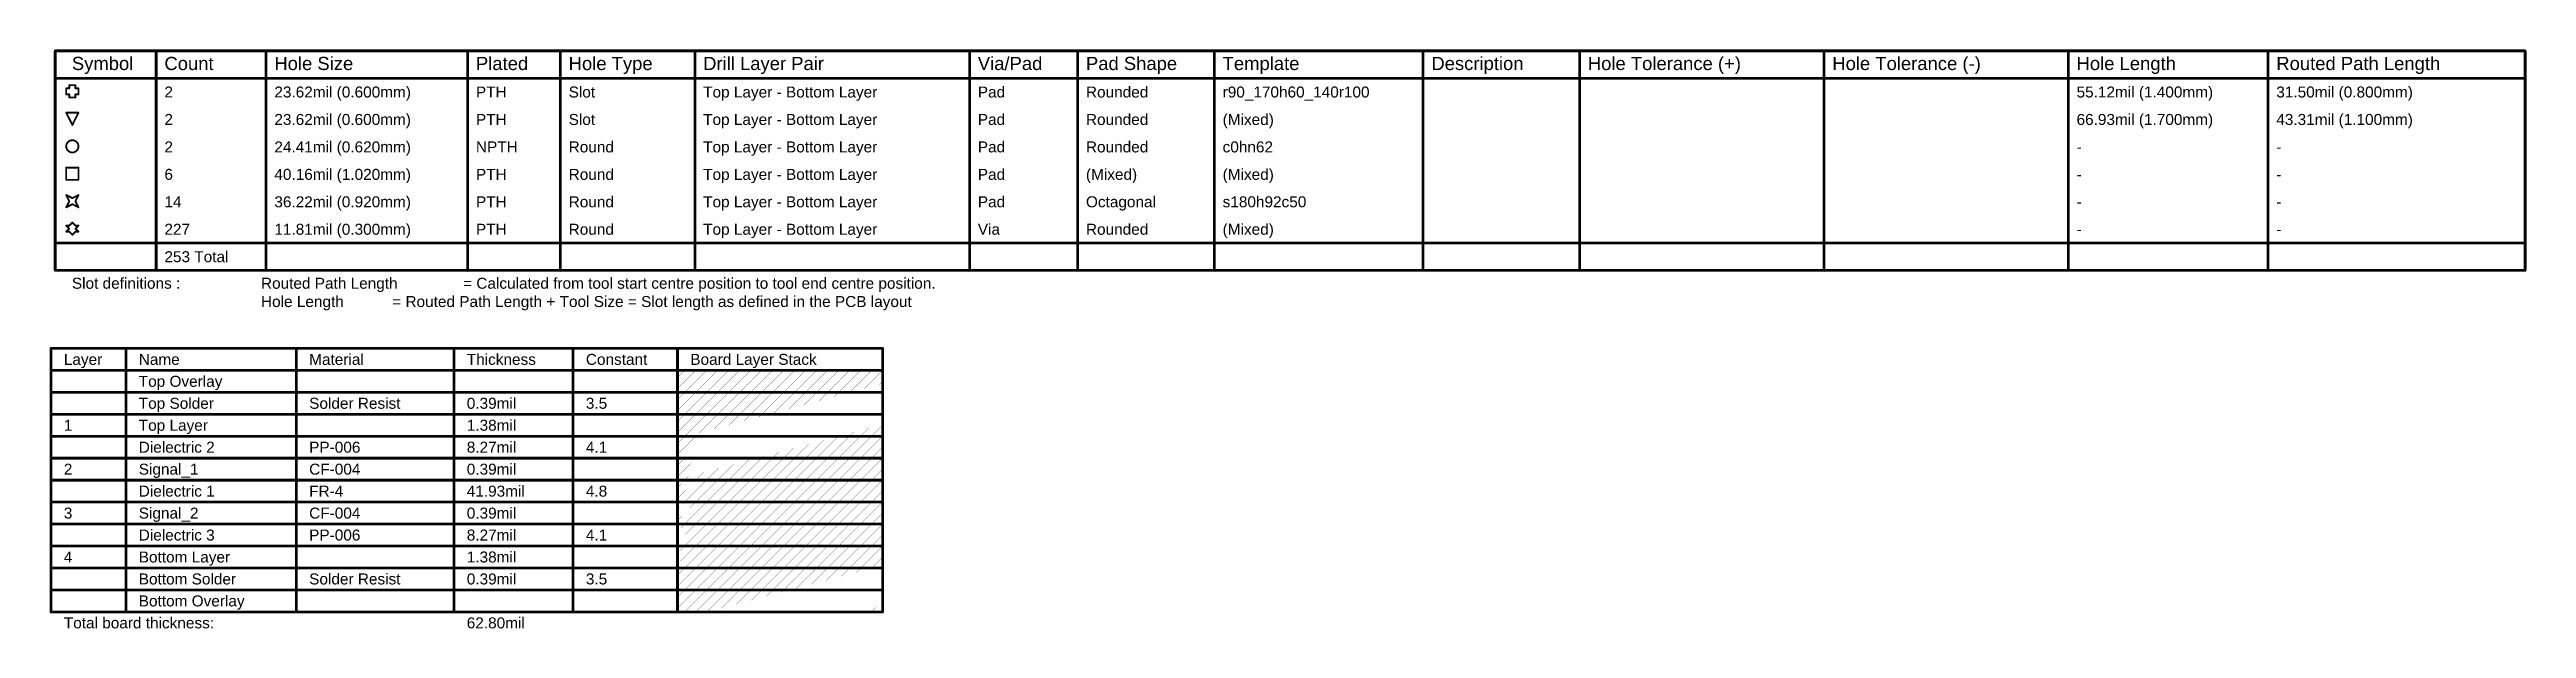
# Model space of a CAD drawing. Header units: inches. Extents: x -0.2 to 15.8, y 0 to 3.5.
# Drawn here: x 2.23 to 15.75, y 0.29 to 3.46 of the extents above; entities that cross this region are included whole.
import ezdxf

# ---------------------------------------------------------------- set-up
doc = ezdxf.new("R2010")
doc.units = ezdxf.units.IN
doc.header["$MEASUREMENT"] = 0
doc.layers.add('Drill Drawing', color=1, linetype='Continuous')
doc.layers.add('Fabrication', color=56, linetype='Continuous')
doc.styles.add('Arial', font='', dxfattribs={"height": 0.2})
doc.styles.get('Arial').set_extended_font_data('Arial')

msp = doc.modelspace()

# ---------------------------------------------------------------- texts
at = {"layer": 'Drill Drawing', "style": 'Arial'}
for s, height, p in [('Symbol', 0.072, (2.356, 3.345)), ('Count', 0.072, (2.861, 3.345)), ('Hole Size', 0.072, (3.461, 3.345)), ('Plated', 0.072, (4.561, 3.345)), ('Hole Type', 0.072, (5.067, 3.345)), ('Drill Layer Pair', 0.072, (5.801, 3.345)), ('Via/Pad', 0.072, (7.3, 3.345)), ('Pad Shape', 0.072, (7.89, 3.345)), ('Template', 0.072, (8.636, 3.345)), ('Description', 0.072, (9.775, 3.345)), ('Hole Tolerance (+)', 0.072, (10.629, 3.345)), ('Hole Tolerance (-)', 0.072, (11.963, 3.345)), ('Hole Length', 0.072, (13.296, 3.345)), ('Routed Path Length', 0.072, (14.386, 3.345)), ('2', 0.06, (2.861, 3.195)), ('23.62mil (0.600mm)', 0.06, (3.461, 3.195)), ('PTH', 0.06, (4.561, 3.195)), ('Slot', 0.06, (5.067, 3.195)), ('Top Layer - Bottom Layer', 0.06, (5.801, 3.195)), ('Pad', 0.06, (7.3, 3.195)), ('Rounded', 0.06, (7.89, 3.195)), ('r90_170h60_140r100', 0.06, (8.636, 3.195)), ('55.12mil (1.400mm)', 0.06, (13.296, 3.195)), ('31.50mil (0.800mm)', 0.06, (14.386, 3.195)), ('2', 0.06, (2.861, 3.045)), ('23.62mil (0.600mm)', 0.06, (3.461, 3.045)), ('PTH', 0.06, (4.561, 3.045)), ('Slot', 0.06, (5.067, 3.045)), ('Top Layer - Bottom Layer', 0.06, (5.801, 3.045)), ('Pad', 0.06, (7.3, 3.045)), ('Rounded', 0.06, (7.89, 3.045)), ('(Mixed)', 0.06, (8.636, 3.045)), ('66.93mil (1.700mm)', 0.06, (13.296, 3.045)), ('43.31mil (1.100mm)', 0.06, (14.386, 3.045)), ('2', 0.06, (2.861, 2.895)), ('24.41mil (0.620mm)', 0.06, (3.461, 2.895)), ('NPTH', 0.06, (4.561, 2.895)), ('Round', 0.06, (5.067, 2.895)), ('Top Layer - Bottom Layer', 0.06, (5.801, 2.895)), ('Pad', 0.06, (7.3, 2.895)), ('Rounded', 0.06, (7.89, 2.895)), ('c0hn62', 0.06, (8.636, 2.895)), ('-', 0.06, (13.296, 2.895)), ('-', 0.06, (14.386, 2.895)), ('6', 0.06, (2.861, 2.745)), ('40.16mil (1.020mm)', 0.06, (3.461, 2.745)), ('PTH', 0.06, (4.561, 2.745)), ('Round', 0.06, (5.067, 2.745)), ('Top Layer - Bottom Layer', 0.06, (5.801, 2.745)), ('Pad', 0.06, (7.3, 2.745)), ('(Mixed)', 0.06, (7.89, 2.745)), ('(Mixed)', 0.06, (8.636, 2.745)), ('-', 0.06, (13.296, 2.745)), ('-', 0.06, (14.386, 2.745)), ('14', 0.06, (2.861, 2.595)), ('36.22mil (0.920mm)', 0.06, (3.461, 2.595)), ('PTH', 0.06, (4.561, 2.595)), ('Round', 0.06, (5.067, 2.595)), ('Top Layer - Bottom Layer', 0.06, (5.801, 2.595)), ('Pad', 0.06, (7.3, 2.595)), ('Octagonal', 0.06, (7.89, 2.595)), ('s180h92c50', 0.06, (8.636, 2.595)), ('-', 0.06, (13.296, 2.595)), ('-', 0.06, (14.386, 2.595)), ('227', 0.06, (2.861, 2.445)), ('11.81mil (0.300mm)', 0.06, (3.461, 2.445)), ('PTH', 0.06, (4.561, 2.445)), ('Round', 0.06, (5.067, 2.445)), ('Top Layer - Bottom Layer', 0.06, (5.801, 2.445)), ('Via', 0.06, (7.3, 2.445)), ('Rounded', 0.06, (7.89, 2.445)), ('(Mixed)', 0.06, (8.636, 2.445)), ('-', 0.06, (13.296, 2.445)), ('-', 0.06, (14.386, 2.445)), ('253 Total', 0.06, (2.861, 2.295)), ('Slot definitions :', 0.06, (2.356, 2.15)), ('Routed Path Length', 0.06, (3.388, 2.15)), ('= Calculated from tool start centre position to tool end centre position.', 0.06, (4.491, 2.15)), ('Hole Length', 0.06, (3.388, 2.05)), (' = Routed Path Length + Tool Size = Slot length as defined in the PCB layout', 0.06, (4.081, 2.05))]:
    msp.add_text(s, height=height, dxfattribs=at).set_placement(p)
at = {"layer": 'Fabrication', "style": 'Arial'}
for s, p in [('Layer', (2.312, 1.734)), ('Name', (2.721, 1.734)), ('Material', (3.651, 1.734)), ('Thickness', (4.511, 1.734)), ('Constant', (5.161, 1.734)), ('Board Layer Stack', (5.731, 1.734)), ('Top Overlay', (2.721, 1.614)), ('Top Solder', (2.721, 1.494)), ('Solder Resist', (3.651, 1.494)), ('0.39mil', (4.511, 1.494)), ('3.5', (5.161, 1.494)), ('1', (2.312, 1.374)), ('Top Layer', (2.721, 1.374)), ('1.38mil', (4.511, 1.374)), ('Dielectric 2', (2.721, 1.254)), ('PP-006', (3.651, 1.254)), ('8.27mil', (4.511, 1.254)), ('4.1', (5.161, 1.254)), ('2', (2.312, 1.134)), ('Signal_1', (2.721, 1.134)), ('CF-004', (3.651, 1.134)), ('0.39mil', (4.511, 1.134)), ('3', (2.312, 0.894)), ('Signal_2', (2.721, 0.894)), ('Dielectric 1', (2.721, 1.014)), ('CF-004', (3.651, 0.894)), ('FR-4', (3.651, 1.014)), ('41.93mil', (4.511, 1.014)), ('0.39mil', (4.511, 0.894)), ('4.8', (5.161, 1.014)), ('Dielectric 3', (2.721, 0.774)), ('PP-006', (3.651, 0.774)), ('8.27mil', (4.511, 0.774)), ('4.1', (5.161, 0.774)), ('4', (2.312, 0.654)), ('Bottom Layer', (2.721, 0.654)), ('1.38mil', (4.511, 0.654)), ('Bottom Solder', (2.721, 0.534)), ('Solder Resist', (3.651, 0.534)), ('0.39mil', (4.511, 0.534)), ('3.5', (5.161, 0.534)), ('Bottom Overlay', (2.721, 0.414)), ('Total board thickness:', (2.312, 0.294)), ('62.80mil', (4.511, 0.294))]:
    msp.add_text(s, height=0.06, dxfattribs=at).set_placement(p)

# ---------------------------------------------------------------- linework, layer by layer
at = {"layer": 'Drill Drawing'}
for points, const_width in [([(2.265, 3.45), (15.744, 3.45)], 0.015), ([(2.265, 2.25), (2.265, 3.45)], 0.015), ([(2.816, 2.25), (2.816, 3.45)], 0.015), ([(3.416, 2.25), (3.416, 3.45)], 0.015), ([(4.516, 2.25), (4.516, 3.45)], 0.015), ([(5.022, 2.25), (5.022, 3.45)], 0.015), ([(5.756, 2.25), (5.756, 3.45)], 0.015), ([(7.255, 2.25), (7.255, 3.45)], 0.015), ([(7.845, 2.25), (7.845, 3.45)], 0.015), ([(8.591, 2.25), (8.591, 3.45)], 0.015), ([(9.73, 2.25), (9.73, 3.45)], 0.015), ([(10.584, 2.25), (10.584, 3.45)], 0.015), ([(11.918, 2.25), (11.918, 3.45)], 0.015), ([(13.251, 2.25), (13.251, 3.45)], 0.015), ([(14.341, 2.25), (14.341, 3.45)], 0.015), ([(15.744, 2.25), (15.744, 3.45)], 0.015), ([(2.265, 3.3), (15.744, 3.3)], 0.015), ([(2.325, 3.212), (2.325, 3.245)], 0.01), ([(2.325, 3.245), (2.342, 3.245)], 0.01), ([(2.342, 3.245), (2.342, 3.262)], 0.01), ([(2.342, 3.262), (2.375, 3.262)], 0.01), ([(2.375, 3.245), (2.375, 3.262)], 0.01), ([(2.375, 3.245), (2.392, 3.245)], 0.01), ([(2.392, 3.212), (2.392, 3.245)], 0.01), ([(2.325, 3.212), (2.342, 3.212)], 0.01), ([(2.325, 3.112), (2.392, 3.112)], 0.01), ([(2.325, 3.112), (2.359, 3.045)], 0.01), ([(2.342, 3.195), (2.342, 3.212)], 0.01), ([(2.342, 3.195), (2.375, 3.195)], 0.01), ([(2.359, 3.045), (2.392, 3.112)], 0.01), ([(2.375, 3.212), (2.392, 3.212)], 0.01), ([(2.375, 3.195), (2.375, 3.212)], 0.01), ([(2.325, 2.812), (2.392, 2.812)], 0.01), ([(2.325, 2.745), (2.325, 2.812)], 0.01), ([(2.325, 2.745), (2.392, 2.745)], 0.01), ([(2.392, 2.745), (2.392, 2.812)], 0.01), ([(2.325, 2.662), (2.359, 2.645)], 0.01), ([(2.325, 2.662), (2.342, 2.628)], 0.01), ([(2.325, 2.595), (2.342, 2.628)], 0.01), ([(2.325, 2.595), (2.359, 2.612)], 0.01), ([(2.359, 2.645), (2.392, 2.662)], 0.01), ([(2.359, 2.612), (2.392, 2.595)], 0.01), ([(2.375, 2.628), (2.392, 2.662)], 0.01), ([(2.375, 2.628), (2.392, 2.595)], 0.01), ([(2.325, 2.495), (2.342, 2.478)], 0.01), ([(2.325, 2.495), (2.342, 2.495)], 0.01), ([(2.325, 2.462), (2.342, 2.478)], 0.01), ([(2.325, 2.462), (2.342, 2.462)], 0.01), ([(2.342, 2.495), (2.359, 2.512)], 0.01), ([(2.342, 2.462), (2.359, 2.445)], 0.01), ([(2.359, 2.512), (2.375, 2.495)], 0.01), ([(2.359, 2.445), (2.375, 2.462)], 0.01), ([(2.375, 2.495), (2.392, 2.495)], 0.01), ([(2.375, 2.478), (2.392, 2.495)], 0.01), ([(2.375, 2.478), (2.392, 2.462)], 0.01), ([(2.375, 2.462), (2.392, 2.462)], 0.01), ([(2.265, 2.4), (15.744, 2.4)], 0.015), ([(2.265, 2.25), (15.744, 2.25)], 0.015)]:
    msp.add_lwpolyline(points, dxfattribs=dict(at, const_width=const_width))
for points, const_width in [([(2.262, 3.45, 1), (2.269, 3.45, 1)], 0.0075), ([(2.262, 3.45, 1), (2.269, 3.45, 1)], 0.0075), ([(2.813, 3.45, 1), (2.82, 3.45, 1)], 0.0075), ([(3.412, 3.45, 1), (3.42, 3.45, 1)], 0.0075), ([(4.512, 3.45, 1), (4.52, 3.45, 1)], 0.0075), ([(5.018, 3.45, 1), (5.026, 3.45, 1)], 0.0075), ([(5.752, 3.45, 1), (5.759, 3.45, 1)], 0.0075), ([(7.251, 3.45, 1), (7.259, 3.45, 1)], 0.0075), ([(7.841, 3.45, 1), (7.849, 3.45, 1)], 0.0075), ([(8.587, 3.45, 1), (8.595, 3.45, 1)], 0.0075), ([(9.727, 3.45, 1), (9.734, 3.45, 1)], 0.0075), ([(10.58, 3.45, 1), (10.588, 3.45, 1)], 0.0075), ([(11.914, 3.45, 1), (11.922, 3.45, 1)], 0.0075), ([(13.248, 3.45, 1), (13.255, 3.45, 1)], 0.0075), ([(14.337, 3.45, 1), (14.345, 3.45, 1)], 0.0075), ([(15.74, 3.45, 1), (15.747, 3.45, 1)], 0.0075), ([(15.74, 3.45, 1), (15.747, 3.45, 1)], 0.0075), ([(2.262, 3.3, 1), (2.269, 3.3, 1)], 0.0075), ([(2.323, 3.245, 1), (2.328, 3.245, 1)], 0.005), ([(2.323, 3.245, 1), (2.328, 3.245, 1)], 0.005), ([(2.339, 3.262, 1), (2.344, 3.262, 1)], 0.005), ([(2.339, 3.262, 1), (2.344, 3.262, 1)], 0.005), ([(2.339, 3.245, 1), (2.344, 3.245, 1)], 0.005), ([(2.339, 3.245, 1), (2.344, 3.245, 1)], 0.005), ([(2.373, 3.262, 1), (2.378, 3.262, 1)], 0.005), ([(2.373, 3.262, 1), (2.378, 3.262, 1)], 0.005), ([(2.373, 3.245, 1), (2.378, 3.245, 1)], 0.005), ([(2.373, 3.245, 1), (2.378, 3.245, 1)], 0.005), ([(2.389, 3.245, 1), (2.394, 3.245, 1)], 0.005), ([(2.389, 3.245, 1), (2.394, 3.245, 1)], 0.005), ([(15.74, 3.3, 1), (15.747, 3.3, 1)], 0.0075), ([(2.323, 3.212, 1), (2.328, 3.212, 1)], 0.005), ([(2.323, 3.212, 1), (2.328, 3.212, 1)], 0.005), ([(2.323, 3.112, 1), (2.328, 3.112, 1)], 0.005), ([(2.323, 3.112, 1), (2.328, 3.112, 1)], 0.005), ([(2.339, 3.212, 1), (2.344, 3.212, 1)], 0.005), ([(2.339, 3.212, 1), (2.344, 3.212, 1)], 0.005), ([(2.339, 3.195, 1), (2.344, 3.195, 1)], 0.005), ([(2.339, 3.195, 1), (2.344, 3.195, 1)], 0.005), ([(2.373, 3.212, 1), (2.378, 3.212, 1)], 0.005), ([(2.373, 3.212, 1), (2.378, 3.212, 1)], 0.005), ([(2.373, 3.195, 1), (2.378, 3.195, 1)], 0.005), ([(2.373, 3.195, 1), (2.378, 3.195, 1)], 0.005), ([(2.389, 3.212, 1), (2.394, 3.212, 1)], 0.005), ([(2.389, 3.212, 1), (2.394, 3.212, 1)], 0.005), ([(2.389, 3.112, 1), (2.394, 3.112, 1)], 0.005), ([(2.389, 3.112, 1), (2.394, 3.112, 1)], 0.005), ([(2.356, 3.045, 1), (2.361, 3.045, 1)], 0.005), ([(2.356, 3.045, 1), (2.361, 3.045, 1)], 0.005), ([(2.392, 2.928, 1), (2.325, 2.928, 1)], 0.01), ([(2.323, 2.928, 1), (2.328, 2.928, 1)], 0.005), ([(2.389, 2.928, 1), (2.394, 2.928, 1)], 0.005), ([(2.323, 2.812, 1), (2.328, 2.812, 1)], 0.005), ([(2.323, 2.812, 1), (2.328, 2.812, 1)], 0.005), ([(2.323, 2.745, 1), (2.328, 2.745, 1)], 0.005), ([(2.323, 2.745, 1), (2.328, 2.745, 1)], 0.005), ([(2.389, 2.812, 1), (2.394, 2.812, 1)], 0.005), ([(2.389, 2.812, 1), (2.394, 2.812, 1)], 0.005), ([(2.389, 2.745, 1), (2.394, 2.745, 1)], 0.005), ([(2.389, 2.745, 1), (2.394, 2.745, 1)], 0.005), ([(2.323, 2.662, 1), (2.328, 2.662, 1)], 0.005), ([(2.323, 2.662, 1), (2.328, 2.662, 1)], 0.005), ([(2.323, 2.595, 1), (2.328, 2.595, 1)], 0.005), ([(2.323, 2.595, 1), (2.328, 2.595, 1)], 0.005), ([(2.339, 2.628, 1), (2.344, 2.628, 1)], 0.005), ([(2.339, 2.628, 1), (2.344, 2.628, 1)], 0.005), ([(2.356, 2.645, 1), (2.361, 2.645, 1)], 0.005), ([(2.356, 2.645, 1), (2.361, 2.645, 1)], 0.005), ([(2.356, 2.612, 1), (2.361, 2.612, 1)], 0.005), ([(2.356, 2.612, 1), (2.361, 2.612, 1)], 0.005), ([(2.373, 2.628, 1), (2.378, 2.628, 1)], 0.005), ([(2.373, 2.628, 1), (2.378, 2.628, 1)], 0.005), ([(2.389, 2.662, 1), (2.394, 2.662, 1)], 0.005), ([(2.389, 2.662, 1), (2.394, 2.662, 1)], 0.005), ([(2.389, 2.595, 1), (2.394, 2.595, 1)], 0.005), ([(2.389, 2.595, 1), (2.394, 2.595, 1)], 0.005), ([(2.323, 2.495, 1), (2.328, 2.495, 1)], 0.005), ([(2.323, 2.495, 1), (2.328, 2.495, 1)], 0.005), ([(2.323, 2.462, 1), (2.328, 2.462, 1)], 0.005), ([(2.323, 2.462, 1), (2.328, 2.462, 1)], 0.005), ([(2.339, 2.495, 1), (2.344, 2.495, 1)], 0.005), ([(2.339, 2.495, 1), (2.344, 2.495, 1)], 0.005), ([(2.339, 2.478, 1), (2.344, 2.478, 1)], 0.005), ([(2.339, 2.478, 1), (2.344, 2.478, 1)], 0.005), ([(2.339, 2.462, 1), (2.344, 2.462, 1)], 0.005), ([(2.339, 2.462, 1), (2.344, 2.462, 1)], 0.005), ([(2.356, 2.512, 1), (2.361, 2.512, 1)], 0.005), ([(2.356, 2.512, 1), (2.361, 2.512, 1)], 0.005), ([(2.356, 2.445, 1), (2.361, 2.445, 1)], 0.005), ([(2.356, 2.445, 1), (2.361, 2.445, 1)], 0.005), ([(2.373, 2.495, 1), (2.378, 2.495, 1)], 0.005), ([(2.373, 2.495, 1), (2.378, 2.495, 1)], 0.005), ([(2.373, 2.478, 1), (2.378, 2.478, 1)], 0.005), ([(2.373, 2.478, 1), (2.378, 2.478, 1)], 0.005), ([(2.373, 2.462, 1), (2.378, 2.462, 1)], 0.005), ([(2.373, 2.462, 1), (2.378, 2.462, 1)], 0.005), ([(2.389, 2.495, 1), (2.394, 2.495, 1)], 0.005), ([(2.389, 2.495, 1), (2.394, 2.495, 1)], 0.005), ([(2.389, 2.462, 1), (2.394, 2.462, 1)], 0.005), ([(2.389, 2.462, 1), (2.394, 2.462, 1)], 0.005), ([(2.262, 2.4, 1), (2.269, 2.4, 1)], 0.0075), ([(15.74, 2.4, 1), (15.747, 2.4, 1)], 0.0075), ([(2.262, 2.25, 1), (2.269, 2.25, 1)], 0.0075), ([(2.262, 2.25, 1), (2.269, 2.25, 1)], 0.0075), ([(2.813, 2.25, 1), (2.82, 2.25, 1)], 0.0075), ([(3.412, 2.25, 1), (3.42, 2.25, 1)], 0.0075), ([(4.512, 2.25, 1), (4.52, 2.25, 1)], 0.0075), ([(5.018, 2.25, 1), (5.026, 2.25, 1)], 0.0075), ([(5.752, 2.25, 1), (5.759, 2.25, 1)], 0.0075), ([(7.251, 2.25, 1), (7.259, 2.25, 1)], 0.0075), ([(7.841, 2.25, 1), (7.849, 2.25, 1)], 0.0075), ([(8.587, 2.25, 1), (8.595, 2.25, 1)], 0.0075), ([(9.727, 2.25, 1), (9.734, 2.25, 1)], 0.0075), ([(10.58, 2.25, 1), (10.588, 2.25, 1)], 0.0075), ([(11.914, 2.25, 1), (11.922, 2.25, 1)], 0.0075), ([(13.248, 2.25, 1), (13.255, 2.25, 1)], 0.0075), ([(14.337, 2.25, 1), (14.345, 2.25, 1)], 0.0075), ([(15.74, 2.25, 1), (15.747, 2.25, 1)], 0.0075), ([(15.74, 2.25, 1), (15.747, 2.25, 1)], 0.0075)]:
    msp.add_lwpolyline(points, format="xyb", close=True, dxfattribs=dict(at, const_width=const_width))
at = {"layer": 'Fabrication'}
for points, const_width in [([(2.242, 1.824), (6.78, 1.824)], 0.015), ([(2.242, 0.384), (2.242, 1.824)], 0.015), ([(2.651, 0.384), (2.651, 1.824)], 0.015), ([(3.581, 0.384), (3.581, 1.824)], 0.015), ([(4.441, 0.384), (4.441, 1.824)], 0.015), ([(5.091, 0.384), (5.091, 1.824)], 0.015), ([(5.661, 0.384), (5.661, 1.824)], 0.015), ([(6.78, 0.384), (6.78, 1.824)], 0.015), ([(2.242, 1.704), (6.78, 1.704)], 0.015), ([(5.661, 1.604), (5.76, 1.704)], 0.001), ([(5.661, 1.664), (5.7, 1.704)], 0.001), ([(5.7, 1.584), (5.82, 1.704)], 0.001), ([(5.76, 1.584), (5.88, 1.704)], 0.001), ([(5.82, 1.584), (5.94, 1.704)], 0.001), ([(5.88, 1.584), (6, 1.704)], 0.001), ([(5.94, 1.584), (6.06, 1.704)], 0.001), ([(6, 1.584), (6.12, 1.704)], 0.001), ([(6.06, 1.584), (6.18, 1.704)], 0.001), ([(6.12, 1.584), (6.24, 1.704)], 0.001), ([(6.18, 1.584), (6.3, 1.704)], 0.001), ([(6.24, 1.584), (6.36, 1.704)], 0.001), ([(6.3, 1.584), (6.42, 1.704)], 0.001), ([(6.36, 1.584), (6.48, 1.704)], 0.001), ([(6.42, 1.584), (6.54, 1.704)], 0.001), ([(6.48, 1.584), (6.6, 1.704)], 0.001), ([(6.54, 1.584), (6.66, 1.704)], 0.001), ([(6.6, 1.584), (6.72, 1.704)], 0.001), ([(6.66, 1.584), (6.78, 1.704)], 0.001), ([(6.72, 1.584), (6.78, 1.644)], 0.001), ([(2.242, 1.584), (2.651, 1.584)], 0.015), ([(2.651, 1.584), (3.581, 1.584)], 0.015), ([(3.581, 1.584), (4.441, 1.584)], 0.015), ([(4.441, 1.584), (5.091, 1.584)], 0.015), ([(5.091, 1.584), (5.661, 1.584)], 0.015), ([(5.661, 1.584), (6.78, 1.584)], 0.015), ([(5.661, 1.484), (5.76, 1.584)], 0.001), ([(5.661, 1.544), (5.7, 1.584)], 0.001), ([(5.7, 1.464), (5.82, 1.584)], 0.001), ([(5.76, 1.464), (5.88, 1.584)], 0.001), ([(5.82, 1.464), (5.94, 1.584)], 0.001), ([(5.88, 1.464), (6, 1.584)], 0.001), ([(5.94, 1.464), (6.06, 1.584)], 0.001), ([(6, 1.464), (6.12, 1.584)], 0.001), ([(6.06, 1.464), (6.18, 1.584)], 0.001), ([(6.12, 1.464), (6.24, 1.584)], 0.001), ([(6.18, 1.464), (6.3, 1.584)], 0.001), ([(6.24, 1.464), (6.36, 1.584)], 0.001), ([(6.3, 1.464), (6.42, 1.584)], 0.001), ([(6.36, 1.464), (6.48, 1.584)], 0.001), ([(6.42, 1.464), (6.54, 1.584)], 0.001), ([(6.48, 1.464), (6.6, 1.584)], 0.001), ([(6.54, 1.464), (6.66, 1.584)], 0.001), ([(6.6, 1.464), (6.72, 1.584)], 0.001), ([(6.66, 1.464), (6.78, 1.584)], 0.001), ([(6.72, 1.464), (6.78, 1.524)], 0.001), ([(2.242, 1.464), (2.651, 1.464)], 0.015), ([(2.651, 1.464), (3.581, 1.464)], 0.015), ([(3.581, 1.464), (4.441, 1.464)], 0.015), ([(4.441, 1.464), (5.091, 1.464)], 0.015), ([(5.091, 1.464), (5.661, 1.464)], 0.015), ([(5.661, 1.464), (6.78, 1.464)], 0.015), ([(5.661, 1.364), (5.76, 1.464)], 0.001), ([(5.661, 1.424), (5.7, 1.464)], 0.001), ([(5.7, 1.344), (5.82, 1.464)], 0.001), ([(5.76, 1.344), (5.88, 1.464)], 0.001), ([(5.82, 1.344), (5.94, 1.464)], 0.001), ([(5.88, 1.344), (6, 1.464)], 0.001), ([(5.94, 1.344), (6.06, 1.464)], 0.001), ([(6, 1.344), (6.12, 1.464)], 0.001), ([(6.06, 1.344), (6.18, 1.464)], 0.001), ([(6.12, 1.344), (6.24, 1.464)], 0.001), ([(6.18, 1.344), (6.3, 1.464)], 0.001), ([(6.24, 1.344), (6.36, 1.464)], 0.001), ([(6.3, 1.344), (6.42, 1.464)], 0.001), ([(6.36, 1.344), (6.48, 1.464)], 0.001), ([(6.42, 1.344), (6.54, 1.464)], 0.001), ([(6.48, 1.344), (6.6, 1.464)], 0.001), ([(6.54, 1.344), (6.66, 1.464)], 0.001), ([(6.6, 1.344), (6.72, 1.464)], 0.001), ([(6.66, 1.344), (6.78, 1.464)], 0.001), ([(6.72, 1.344), (6.78, 1.404)], 0.001), ([(2.242, 1.344), (2.651, 1.344)], 0.015), ([(2.242, 1.224), (2.651, 1.224)], 0.015), ([(2.651, 1.344), (3.581, 1.344)], 0.015), ([(2.651, 1.224), (3.581, 1.224)], 0.015), ([(3.581, 1.344), (4.441, 1.344)], 0.015), ([(3.581, 1.224), (4.441, 1.224)], 0.015), ([(4.441, 1.344), (5.091, 1.344)], 0.015), ([(4.441, 1.224), (5.091, 1.224)], 0.015), ([(5.091, 1.344), (5.661, 1.344)], 0.015), ([(5.091, 1.224), (5.661, 1.224)], 0.015), ([(5.661, 1.344), (6.78, 1.344)], 0.015), ([(5.661, 1.224), (6.78, 1.224)], 0.015), ([(5.661, 1.244), (5.76, 1.344)], 0.001), ([(5.661, 1.304), (5.7, 1.344)], 0.001), ([(5.661, 1.124), (5.76, 1.224)], 0.001), ([(5.661, 1.184), (5.7, 1.224)], 0.001), ([(5.7, 1.224), (5.82, 1.344)], 0.001), ([(5.7, 1.104), (5.82, 1.224)], 0.001), ([(5.76, 1.224), (5.88, 1.344)], 0.001), ([(5.76, 1.104), (5.88, 1.224)], 0.001), ([(5.82, 1.224), (5.94, 1.344)], 0.001), ([(5.82, 1.104), (5.94, 1.224)], 0.001), ([(5.88, 1.224), (6, 1.344)], 0.001), ([(5.88, 1.104), (6, 1.224)], 0.001), ([(5.94, 1.224), (6.06, 1.344)], 0.001), ([(5.94, 1.104), (6.06, 1.224)], 0.001), ([(6, 1.224), (6.12, 1.344)], 0.001), ([(6, 1.104), (6.12, 1.224)], 0.001), ([(6.06, 1.224), (6.18, 1.344)], 0.001), ([(6.06, 1.104), (6.18, 1.224)], 0.001), ([(6.12, 1.224), (6.24, 1.344)], 0.001), ([(6.12, 1.104), (6.24, 1.224)], 0.001), ([(6.18, 1.224), (6.3, 1.344)], 0.001), ([(6.18, 1.104), (6.3, 1.224)], 0.001), ([(6.24, 1.224), (6.36, 1.344)], 0.001), ([(6.24, 1.104), (6.36, 1.224)], 0.001), ([(6.3, 1.224), (6.42, 1.344)], 0.001), ([(6.3, 1.104), (6.42, 1.224)], 0.001), ([(6.36, 1.224), (6.48, 1.344)], 0.001), ([(6.36, 1.104), (6.48, 1.224)], 0.001), ([(6.42, 1.224), (6.54, 1.344)], 0.001), ([(6.42, 1.104), (6.54, 1.224)], 0.001), ([(6.48, 1.224), (6.6, 1.344)], 0.001), ([(6.48, 1.104), (6.6, 1.224)], 0.001), ([(6.54, 1.224), (6.66, 1.344)], 0.001), ([(6.54, 1.104), (6.66, 1.224)], 0.001), ([(6.6, 1.224), (6.72, 1.344)], 0.001), ([(6.6, 1.104), (6.72, 1.224)], 0.001), ([(6.66, 1.224), (6.78, 1.344)], 0.001), ([(6.66, 1.104), (6.78, 1.224)], 0.001), ([(6.72, 1.224), (6.78, 1.284)], 0.001), ([(2.242, 1.104), (2.651, 1.104)], 0.015), ([(2.651, 1.104), (3.581, 1.104)], 0.015), ([(3.581, 1.104), (4.441, 1.104)], 0.015), ([(4.441, 1.104), (5.091, 1.104)], 0.015), ([(5.091, 1.104), (5.661, 1.104)], 0.015), ([(5.661, 1.104), (6.78, 1.104)], 0.015), ([(5.661, 1.004), (5.76, 1.104)], 0.001), ([(5.661, 1.064), (5.7, 1.104)], 0.001), ([(5.7, 0.984), (5.82, 1.104)], 0.001), ([(5.76, 0.984), (5.88, 1.104)], 0.001), ([(5.82, 0.984), (5.94, 1.104)], 0.001), ([(5.88, 0.984), (6, 1.104)], 0.001), ([(5.94, 0.984), (6.06, 1.104)], 0.001), ([(6, 0.984), (6.12, 1.104)], 0.001), ([(6.06, 0.984), (6.18, 1.104)], 0.001), ([(6.12, 0.984), (6.24, 1.104)], 0.001), ([(6.18, 0.984), (6.3, 1.104)], 0.001), ([(6.24, 0.984), (6.36, 1.104)], 0.001), ([(6.3, 0.984), (6.42, 1.104)], 0.001), ([(6.36, 0.984), (6.48, 1.104)], 0.001), ([(6.42, 0.984), (6.54, 1.104)], 0.001), ([(6.48, 0.984), (6.6, 1.104)], 0.001), ([(6.54, 0.984), (6.66, 1.104)], 0.001), ([(6.6, 0.984), (6.72, 1.104)], 0.001), ([(6.66, 0.984), (6.78, 1.104)], 0.001), ([(6.72, 1.104), (6.78, 1.164)], 0.001), ([(2.242, 0.984), (2.651, 0.984)], 0.015), ([(2.651, 0.984), (3.581, 0.984)], 0.015), ([(3.581, 0.984), (4.441, 0.984)], 0.015), ([(4.441, 0.984), (5.091, 0.984)], 0.015), ([(5.091, 0.984), (5.661, 0.984)], 0.015), ([(5.661, 0.984), (6.78, 0.984)], 0.015), ([(5.661, 0.884), (5.76, 0.984)], 0.001), ([(5.661, 0.944), (5.7, 0.984)], 0.001), ([(5.7, 0.864), (5.82, 0.984)], 0.001), ([(5.76, 0.864), (5.88, 0.984)], 0.001), ([(5.82, 0.864), (5.94, 0.984)], 0.001), ([(5.88, 0.864), (6, 0.984)], 0.001), ([(5.94, 0.864), (6.06, 0.984)], 0.001), ([(6, 0.864), (6.12, 0.984)], 0.001), ([(6.06, 0.864), (6.18, 0.984)], 0.001), ([(6.12, 0.864), (6.24, 0.984)], 0.001), ([(6.18, 0.864), (6.3, 0.984)], 0.001), ([(6.24, 0.864), (6.36, 0.984)], 0.001), ([(6.3, 0.864), (6.42, 0.984)], 0.001), ([(6.36, 0.864), (6.48, 0.984)], 0.001), ([(6.42, 0.864), (6.54, 0.984)], 0.001), ([(6.48, 0.864), (6.6, 0.984)], 0.001), ([(6.54, 0.864), (6.66, 0.984)], 0.001), ([(6.6, 0.864), (6.72, 0.984)], 0.001), ([(6.66, 0.864), (6.78, 0.984)], 0.001), ([(6.72, 0.984), (6.78, 1.044)], 0.001), ([(2.242, 0.864), (2.651, 0.864)], 0.015), ([(2.651, 0.864), (3.581, 0.864)], 0.015), ([(3.581, 0.864), (4.441, 0.864)], 0.015), ([(4.441, 0.864), (5.091, 0.864)], 0.015), ([(5.091, 0.864), (5.661, 0.864)], 0.015), ([(5.661, 0.864), (6.78, 0.864)], 0.015), ([(5.661, 0.764), (5.76, 0.864)], 0.001), ([(5.661, 0.824), (5.7, 0.864)], 0.001), ([(5.7, 0.744), (5.82, 0.864)], 0.001), ([(5.76, 0.744), (5.88, 0.864)], 0.001), ([(5.82, 0.744), (5.94, 0.864)], 0.001), ([(5.88, 0.744), (6, 0.864)], 0.001), ([(5.94, 0.744), (6.06, 0.864)], 0.001), ([(6, 0.744), (6.12, 0.864)], 0.001), ([(6.06, 0.744), (6.18, 0.864)], 0.001), ([(6.12, 0.744), (6.24, 0.864)], 0.001), ([(6.18, 0.744), (6.3, 0.864)], 0.001), ([(6.24, 0.744), (6.36, 0.864)], 0.001), ([(6.3, 0.744), (6.42, 0.864)], 0.001), ([(6.36, 0.744), (6.48, 0.864)], 0.001), ([(6.42, 0.744), (6.54, 0.864)], 0.001), ([(6.48, 0.744), (6.6, 0.864)], 0.001), ([(6.54, 0.744), (6.66, 0.864)], 0.001), ([(6.6, 0.744), (6.72, 0.864)], 0.001), ([(6.66, 0.744), (6.78, 0.864)], 0.001), ([(6.72, 0.864), (6.78, 0.924)], 0.001), ([(2.242, 0.744), (2.651, 0.744)], 0.015), ([(2.651, 0.744), (3.581, 0.744)], 0.015), ([(3.581, 0.744), (4.441, 0.744)], 0.015), ([(4.441, 0.744), (5.091, 0.744)], 0.015), ([(5.091, 0.744), (5.661, 0.744)], 0.015), ([(5.661, 0.744), (6.78, 0.744)], 0.015), ([(5.661, 0.644), (5.76, 0.744)], 0.001), ([(5.661, 0.704), (5.7, 0.744)], 0.001), ([(5.7, 0.624), (5.82, 0.744)], 0.001), ([(5.76, 0.624), (5.88, 0.744)], 0.001), ([(5.82, 0.624), (5.94, 0.744)], 0.001), ([(5.88, 0.624), (6, 0.744)], 0.001), ([(5.94, 0.624), (6.06, 0.744)], 0.001), ([(6, 0.624), (6.12, 0.744)], 0.001), ([(6.06, 0.624), (6.18, 0.744)], 0.001), ([(6.12, 0.624), (6.24, 0.744)], 0.001), ([(6.18, 0.624), (6.3, 0.744)], 0.001), ([(6.24, 0.624), (6.36, 0.744)], 0.001), ([(6.3, 0.624), (6.42, 0.744)], 0.001), ([(6.36, 0.624), (6.48, 0.744)], 0.001), ([(6.42, 0.624), (6.54, 0.744)], 0.001), ([(6.48, 0.624), (6.6, 0.744)], 0.001), ([(6.54, 0.624), (6.66, 0.744)], 0.001), ([(6.6, 0.624), (6.72, 0.744)], 0.001), ([(6.66, 0.624), (6.78, 0.744)], 0.001), ([(6.72, 0.744), (6.78, 0.804)], 0.001), ([(6.72, 0.624), (6.78, 0.684)], 0.001), ([(2.242, 0.624), (2.651, 0.624)], 0.015), ([(2.651, 0.624), (3.581, 0.624)], 0.015), ([(3.581, 0.624), (4.441, 0.624)], 0.015), ([(4.441, 0.624), (5.091, 0.624)], 0.015), ([(5.091, 0.624), (5.661, 0.624)], 0.015), ([(5.661, 0.624), (6.78, 0.624)], 0.015), ([(5.661, 0.524), (5.76, 0.624)], 0.001), ([(5.661, 0.584), (5.7, 0.624)], 0.001), ([(5.7, 0.504), (5.82, 0.624)], 0.001), ([(5.76, 0.504), (5.88, 0.624)], 0.001), ([(5.82, 0.504), (5.94, 0.624)], 0.001), ([(5.88, 0.504), (6, 0.624)], 0.001), ([(5.94, 0.504), (6.06, 0.624)], 0.001), ([(6, 0.504), (6.12, 0.624)], 0.001), ([(6.06, 0.504), (6.18, 0.624)], 0.001), ([(6.12, 0.504), (6.24, 0.624)], 0.001), ([(6.18, 0.504), (6.3, 0.624)], 0.001), ([(6.24, 0.504), (6.36, 0.624)], 0.001), ([(6.3, 0.504), (6.42, 0.624)], 0.001), ([(6.36, 0.504), (6.48, 0.624)], 0.001), ([(6.42, 0.504), (6.54, 0.624)], 0.001), ([(6.48, 0.504), (6.6, 0.624)], 0.001), ([(6.54, 0.504), (6.66, 0.624)], 0.001), ([(6.6, 0.504), (6.72, 0.624)], 0.001), ([(6.66, 0.504), (6.78, 0.624)], 0.001), ([(6.72, 0.504), (6.78, 0.564)], 0.001), ([(2.242, 0.504), (2.651, 0.504)], 0.015), ([(2.651, 0.504), (3.581, 0.504)], 0.015), ([(3.581, 0.504), (4.441, 0.504)], 0.015), ([(4.441, 0.504), (5.091, 0.504)], 0.015), ([(5.091, 0.504), (5.661, 0.504)], 0.015), ([(5.661, 0.504), (6.78, 0.504)], 0.015), ([(5.661, 0.404), (5.76, 0.504)], 0.001), ([(5.661, 0.464), (5.7, 0.504)], 0.001), ([(5.7, 0.384), (5.82, 0.504)], 0.001), ([(5.76, 0.384), (5.88, 0.504)], 0.001), ([(5.82, 0.384), (5.94, 0.504)], 0.001), ([(5.88, 0.384), (6, 0.504)], 0.001), ([(5.94, 0.384), (6.06, 0.504)], 0.001), ([(6, 0.384), (6.12, 0.504)], 0.001), ([(6.06, 0.384), (6.18, 0.504)], 0.001), ([(6.12, 0.384), (6.24, 0.504)], 0.001), ([(6.18, 0.384), (6.3, 0.504)], 0.001), ([(6.24, 0.384), (6.36, 0.504)], 0.001), ([(6.3, 0.384), (6.42, 0.504)], 0.001), ([(6.36, 0.384), (6.48, 0.504)], 0.001), ([(6.42, 0.384), (6.54, 0.504)], 0.001), ([(6.48, 0.384), (6.6, 0.504)], 0.001), ([(6.54, 0.384), (6.66, 0.504)], 0.001), ([(6.6, 0.384), (6.72, 0.504)], 0.001), ([(6.66, 0.384), (6.78, 0.504)], 0.001), ([(6.72, 0.384), (6.78, 0.444)], 0.001), ([(2.242, 0.384), (2.651, 0.384)], 0.015), ([(2.651, 0.384), (3.581, 0.384)], 0.015), ([(3.581, 0.384), (4.441, 0.384)], 0.015), ([(4.441, 0.384), (5.091, 0.384)], 0.015), ([(5.091, 0.384), (5.661, 0.384)], 0.015), ([(5.661, 0.384), (6.78, 0.384)], 0.015)]:
    msp.add_lwpolyline(points, dxfattribs=dict(at, const_width=const_width))
for points, const_width in [([(2.238, 1.824, 1), (2.245, 1.824, 1)], 0.0075), ([(2.238, 1.824, 1), (2.245, 1.824, 1)], 0.0075), ([(2.648, 1.824, 1), (2.655, 1.824, 1)], 0.0075), ([(3.577, 1.824, 1), (3.585, 1.824, 1)], 0.0075), ([(4.437, 1.824, 1), (4.445, 1.824, 1)], 0.0075), ([(5.087, 1.824, 1), (5.095, 1.824, 1)], 0.0075), ([(5.657, 1.824, 1), (5.664, 1.824, 1)], 0.0075), ([(6.777, 1.824, 1), (6.784, 1.824, 1)], 0.0075), ([(6.777, 1.824, 1), (6.784, 1.824, 1)], 0.0075), ([(2.238, 1.704, 1), (2.245, 1.704, 1)], 0.0075), ([(5.66, 1.664, 1), (5.661, 1.664, 1)], 0.0005), ([(5.7, 1.704, 1), (5.701, 1.704, 1)], 0.0005), ([(5.76, 1.704, 1), (5.761, 1.704, 1)], 0.0005), ([(5.82, 1.704, 1), (5.821, 1.704, 1)], 0.0005), ([(5.88, 1.704, 1), (5.881, 1.704, 1)], 0.0005), ([(5.94, 1.704, 1), (5.941, 1.704, 1)], 0.0005), ([(6, 1.704, 1), (6.001, 1.704, 1)], 0.0005), ([(6.06, 1.704, 1), (6.061, 1.704, 1)], 0.0005), ([(6.12, 1.704, 1), (6.121, 1.704, 1)], 0.0005), ([(6.18, 1.704, 1), (6.181, 1.704, 1)], 0.0005), ([(6.24, 1.704, 1), (6.241, 1.704, 1)], 0.0005), ([(6.3, 1.704, 1), (6.301, 1.704, 1)], 0.0005), ([(6.36, 1.704, 1), (6.361, 1.704, 1)], 0.0005), ([(6.42, 1.704, 1), (6.421, 1.704, 1)], 0.0005), ([(6.48, 1.704, 1), (6.481, 1.704, 1)], 0.0005), ([(6.54, 1.704, 1), (6.541, 1.704, 1)], 0.0005), ([(6.6, 1.704, 1), (6.601, 1.704, 1)], 0.0005), ([(6.66, 1.704, 1), (6.661, 1.704, 1)], 0.0005), ([(6.72, 1.704, 1), (6.721, 1.704, 1)], 0.0005), ([(6.777, 1.704, 1), (6.784, 1.704, 1)], 0.0075), ([(6.78, 1.704, 1), (6.781, 1.704, 1)], 0.0005), ([(6.78, 1.644, 1), (6.781, 1.644, 1)], 0.0005), ([(2.238, 1.584, 1), (2.245, 1.584, 1)], 0.0075), ([(2.648, 1.584, 1), (2.655, 1.584, 1)], 0.0075), ([(2.648, 1.584, 1), (2.655, 1.584, 1)], 0.0075), ([(3.577, 1.584, 1), (3.585, 1.584, 1)], 0.0075), ([(3.577, 1.584, 1), (3.585, 1.584, 1)], 0.0075), ([(4.437, 1.584, 1), (4.445, 1.584, 1)], 0.0075), ([(4.437, 1.584, 1), (4.445, 1.584, 1)], 0.0075), ([(5.087, 1.584, 1), (5.095, 1.584, 1)], 0.0075), ([(5.087, 1.584, 1), (5.095, 1.584, 1)], 0.0075), ([(5.657, 1.584, 1), (5.664, 1.584, 1)], 0.0075), ([(5.657, 1.584, 1), (5.664, 1.584, 1)], 0.0075), ([(5.66, 1.604, 1), (5.661, 1.604, 1)], 0.0005), ([(5.66, 1.544, 1), (5.661, 1.544, 1)], 0.0005), ([(5.7, 1.584, 1), (5.701, 1.584, 1)], 0.0005), ([(5.7, 1.584, 1), (5.701, 1.584, 1)], 0.0005), ([(5.76, 1.584, 1), (5.761, 1.584, 1)], 0.0005), ([(5.76, 1.584, 1), (5.761, 1.584, 1)], 0.0005), ([(5.82, 1.584, 1), (5.821, 1.584, 1)], 0.0005), ([(5.82, 1.584, 1), (5.821, 1.584, 1)], 0.0005), ([(5.88, 1.584, 1), (5.881, 1.584, 1)], 0.0005), ([(5.88, 1.584, 1), (5.881, 1.584, 1)], 0.0005), ([(5.94, 1.584, 1), (5.941, 1.584, 1)], 0.0005), ([(5.94, 1.584, 1), (5.941, 1.584, 1)], 0.0005), ([(6, 1.584, 1), (6.001, 1.584, 1)], 0.0005), ([(6, 1.584, 1), (6.001, 1.584, 1)], 0.0005), ([(6.06, 1.584, 1), (6.061, 1.584, 1)], 0.0005), ([(6.06, 1.584, 1), (6.061, 1.584, 1)], 0.0005), ([(6.12, 1.584, 1), (6.121, 1.584, 1)], 0.0005), ([(6.12, 1.584, 1), (6.121, 1.584, 1)], 0.0005), ([(6.18, 1.584, 1), (6.181, 1.584, 1)], 0.0005), ([(6.18, 1.584, 1), (6.181, 1.584, 1)], 0.0005), ([(6.24, 1.584, 1), (6.241, 1.584, 1)], 0.0005), ([(6.24, 1.584, 1), (6.241, 1.584, 1)], 0.0005), ([(6.3, 1.584, 1), (6.301, 1.584, 1)], 0.0005), ([(6.3, 1.584, 1), (6.301, 1.584, 1)], 0.0005), ([(6.36, 1.584, 1), (6.361, 1.584, 1)], 0.0005), ([(6.36, 1.584, 1), (6.361, 1.584, 1)], 0.0005), ([(6.42, 1.584, 1), (6.421, 1.584, 1)], 0.0005), ([(6.42, 1.584, 1), (6.421, 1.584, 1)], 0.0005), ([(6.48, 1.584, 1), (6.481, 1.584, 1)], 0.0005), ([(6.48, 1.584, 1), (6.481, 1.584, 1)], 0.0005), ([(6.54, 1.584, 1), (6.541, 1.584, 1)], 0.0005), ([(6.54, 1.584, 1), (6.541, 1.584, 1)], 0.0005), ([(6.6, 1.584, 1), (6.601, 1.584, 1)], 0.0005), ([(6.6, 1.584, 1), (6.601, 1.584, 1)], 0.0005), ([(6.66, 1.584, 1), (6.661, 1.584, 1)], 0.0005), ([(6.66, 1.584, 1), (6.661, 1.584, 1)], 0.0005), ([(6.72, 1.584, 1), (6.721, 1.584, 1)], 0.0005), ([(6.72, 1.584, 1), (6.721, 1.584, 1)], 0.0005), ([(6.777, 1.584, 1), (6.784, 1.584, 1)], 0.0075), ([(6.78, 1.584, 1), (6.781, 1.584, 1)], 0.0005), ([(6.78, 1.524, 1), (6.781, 1.524, 1)], 0.0005), ([(2.238, 1.464, 1), (2.245, 1.464, 1)], 0.0075), ([(2.648, 1.464, 1), (2.655, 1.464, 1)], 0.0075), ([(2.648, 1.464, 1), (2.655, 1.464, 1)], 0.0075), ([(3.577, 1.464, 1), (3.585, 1.464, 1)], 0.0075), ([(3.577, 1.464, 1), (3.585, 1.464, 1)], 0.0075), ([(4.437, 1.464, 1), (4.445, 1.464, 1)], 0.0075), ([(4.437, 1.464, 1), (4.445, 1.464, 1)], 0.0075), ([(5.087, 1.464, 1), (5.095, 1.464, 1)], 0.0075), ([(5.087, 1.464, 1), (5.095, 1.464, 1)], 0.0075), ([(5.657, 1.464, 1), (5.664, 1.464, 1)], 0.0075), ([(5.657, 1.464, 1), (5.664, 1.464, 1)], 0.0075), ([(5.66, 1.484, 1), (5.661, 1.484, 1)], 0.0005), ([(5.66, 1.424, 1), (5.661, 1.424, 1)], 0.0005), ([(5.66, 1.364, 1), (5.661, 1.364, 1)], 0.0005), ([(5.7, 1.464, 1), (5.701, 1.464, 1)], 0.0005), ([(5.7, 1.464, 1), (5.701, 1.464, 1)], 0.0005), ([(5.76, 1.464, 1), (5.761, 1.464, 1)], 0.0005), ([(5.76, 1.464, 1), (5.761, 1.464, 1)], 0.0005), ([(5.82, 1.464, 1), (5.821, 1.464, 1)], 0.0005), ([(5.82, 1.464, 1), (5.821, 1.464, 1)], 0.0005), ([(5.88, 1.464, 1), (5.881, 1.464, 1)], 0.0005), ([(5.88, 1.464, 1), (5.881, 1.464, 1)], 0.0005), ([(5.94, 1.464, 1), (5.941, 1.464, 1)], 0.0005), ([(5.94, 1.464, 1), (5.941, 1.464, 1)], 0.0005), ([(6, 1.464, 1), (6.001, 1.464, 1)], 0.0005), ([(6, 1.464, 1), (6.001, 1.464, 1)], 0.0005), ([(6.06, 1.464, 1), (6.061, 1.464, 1)], 0.0005), ([(6.06, 1.464, 1), (6.061, 1.464, 1)], 0.0005), ([(6.12, 1.464, 1), (6.121, 1.464, 1)], 0.0005), ([(6.12, 1.464, 1), (6.121, 1.464, 1)], 0.0005), ([(6.18, 1.464, 1), (6.181, 1.464, 1)], 0.0005), ([(6.18, 1.464, 1), (6.181, 1.464, 1)], 0.0005), ([(6.24, 1.464, 1), (6.241, 1.464, 1)], 0.0005), ([(6.24, 1.464, 1), (6.241, 1.464, 1)], 0.0005), ([(6.3, 1.464, 1), (6.301, 1.464, 1)], 0.0005), ([(6.3, 1.464, 1), (6.301, 1.464, 1)], 0.0005), ([(6.36, 1.464, 1), (6.361, 1.464, 1)], 0.0005), ([(6.36, 1.464, 1), (6.361, 1.464, 1)], 0.0005), ([(6.42, 1.464, 1), (6.421, 1.464, 1)], 0.0005), ([(6.42, 1.464, 1), (6.421, 1.464, 1)], 0.0005), ([(6.48, 1.464, 1), (6.481, 1.464, 1)], 0.0005), ([(6.48, 1.464, 1), (6.481, 1.464, 1)], 0.0005), ([(6.54, 1.464, 1), (6.541, 1.464, 1)], 0.0005), ([(6.54, 1.464, 1), (6.541, 1.464, 1)], 0.0005), ([(6.6, 1.464, 1), (6.601, 1.464, 1)], 0.0005), ([(6.6, 1.464, 1), (6.601, 1.464, 1)], 0.0005), ([(6.66, 1.464, 1), (6.661, 1.464, 1)], 0.0005), ([(6.66, 1.464, 1), (6.661, 1.464, 1)], 0.0005), ([(6.72, 1.464, 1), (6.721, 1.464, 1)], 0.0005), ([(6.72, 1.464, 1), (6.721, 1.464, 1)], 0.0005), ([(6.777, 1.464, 1), (6.784, 1.464, 1)], 0.0075), ([(6.78, 1.464, 1), (6.781, 1.464, 1)], 0.0005), ([(6.78, 1.404, 1), (6.781, 1.404, 1)], 0.0005), ([(2.238, 1.344, 1), (2.245, 1.344, 1)], 0.0075), ([(2.238, 1.224, 1), (2.245, 1.224, 1)], 0.0075), ([(2.648, 1.344, 1), (2.655, 1.344, 1)], 0.0075), ([(2.648, 1.344, 1), (2.655, 1.344, 1)], 0.0075), ([(2.648, 1.224, 1), (2.655, 1.224, 1)], 0.0075), ([(2.648, 1.224, 1), (2.655, 1.224, 1)], 0.0075), ([(3.577, 1.344, 1), (3.585, 1.344, 1)], 0.0075), ([(3.577, 1.344, 1), (3.585, 1.344, 1)], 0.0075), ([(3.577, 1.224, 1), (3.585, 1.224, 1)], 0.0075), ([(3.577, 1.224, 1), (3.585, 1.224, 1)], 0.0075), ([(4.437, 1.344, 1), (4.445, 1.344, 1)], 0.0075), ([(4.437, 1.344, 1), (4.445, 1.344, 1)], 0.0075), ([(4.437, 1.224, 1), (4.445, 1.224, 1)], 0.0075), ([(4.437, 1.224, 1), (4.445, 1.224, 1)], 0.0075), ([(5.087, 1.344, 1), (5.095, 1.344, 1)], 0.0075), ([(5.087, 1.344, 1), (5.095, 1.344, 1)], 0.0075), ([(5.087, 1.224, 1), (5.095, 1.224, 1)], 0.0075), ([(5.087, 1.224, 1), (5.095, 1.224, 1)], 0.0075), ([(5.657, 1.344, 1), (5.664, 1.344, 1)], 0.0075), ([(5.657, 1.344, 1), (5.664, 1.344, 1)], 0.0075), ([(5.657, 1.224, 1), (5.664, 1.224, 1)], 0.0075), ([(5.657, 1.224, 1), (5.664, 1.224, 1)], 0.0075), ([(5.66, 1.304, 1), (5.661, 1.304, 1)], 0.0005), ([(5.66, 1.244, 1), (5.661, 1.244, 1)], 0.0005), ([(5.7, 1.344, 1), (5.701, 1.344, 1)], 0.0005), ([(5.7, 1.344, 1), (5.701, 1.344, 1)], 0.0005), ([(5.7, 1.224, 1), (5.701, 1.224, 1)], 0.0005), ([(5.7, 1.224, 1), (5.701, 1.224, 1)], 0.0005), ([(5.76, 1.344, 1), (5.761, 1.344, 1)], 0.0005), ([(5.76, 1.344, 1), (5.761, 1.344, 1)], 0.0005), ([(5.76, 1.224, 1), (5.761, 1.224, 1)], 0.0005), ([(5.76, 1.224, 1), (5.761, 1.224, 1)], 0.0005), ([(5.82, 1.344, 1), (5.821, 1.344, 1)], 0.0005), ([(5.82, 1.344, 1), (5.821, 1.344, 1)], 0.0005), ([(5.82, 1.224, 1), (5.821, 1.224, 1)], 0.0005), ([(5.82, 1.224, 1), (5.821, 1.224, 1)], 0.0005), ([(5.88, 1.344, 1), (5.881, 1.344, 1)], 0.0005), ([(5.88, 1.344, 1), (5.881, 1.344, 1)], 0.0005), ([(5.88, 1.224, 1), (5.881, 1.224, 1)], 0.0005), ([(5.88, 1.224, 1), (5.881, 1.224, 1)], 0.0005), ([(5.94, 1.344, 1), (5.941, 1.344, 1)], 0.0005), ([(5.94, 1.344, 1), (5.941, 1.344, 1)], 0.0005), ([(5.94, 1.224, 1), (5.941, 1.224, 1)], 0.0005), ([(5.94, 1.224, 1), (5.941, 1.224, 1)], 0.0005), ([(6, 1.344, 1), (6.001, 1.344, 1)], 0.0005), ([(6, 1.344, 1), (6.001, 1.344, 1)], 0.0005), ([(6, 1.224, 1), (6.001, 1.224, 1)], 0.0005), ([(6, 1.224, 1), (6.001, 1.224, 1)], 0.0005), ([(6.06, 1.344, 1), (6.061, 1.344, 1)], 0.0005), ([(6.06, 1.344, 1), (6.061, 1.344, 1)], 0.0005), ([(6.06, 1.224, 1), (6.061, 1.224, 1)], 0.0005), ([(6.06, 1.224, 1), (6.061, 1.224, 1)], 0.0005), ([(6.12, 1.344, 1), (6.121, 1.344, 1)], 0.0005), ([(6.12, 1.344, 1), (6.121, 1.344, 1)], 0.0005), ([(6.12, 1.224, 1), (6.121, 1.224, 1)], 0.0005), ([(6.12, 1.224, 1), (6.121, 1.224, 1)], 0.0005), ([(6.18, 1.344, 1), (6.181, 1.344, 1)], 0.0005), ([(6.18, 1.344, 1), (6.181, 1.344, 1)], 0.0005), ([(6.18, 1.224, 1), (6.181, 1.224, 1)], 0.0005), ([(6.18, 1.224, 1), (6.181, 1.224, 1)], 0.0005), ([(6.24, 1.344, 1), (6.241, 1.344, 1)], 0.0005), ([(6.24, 1.344, 1), (6.241, 1.344, 1)], 0.0005), ([(6.24, 1.224, 1), (6.241, 1.224, 1)], 0.0005), ([(6.24, 1.224, 1), (6.241, 1.224, 1)], 0.0005), ([(6.3, 1.344, 1), (6.301, 1.344, 1)], 0.0005), ([(6.3, 1.344, 1), (6.301, 1.344, 1)], 0.0005), ([(6.3, 1.224, 1), (6.301, 1.224, 1)], 0.0005), ([(6.3, 1.224, 1), (6.301, 1.224, 1)], 0.0005), ([(6.36, 1.344, 1), (6.361, 1.344, 1)], 0.0005), ([(6.36, 1.344, 1), (6.361, 1.344, 1)], 0.0005), ([(6.36, 1.224, 1), (6.361, 1.224, 1)], 0.0005), ([(6.36, 1.224, 1), (6.361, 1.224, 1)], 0.0005), ([(6.42, 1.344, 1), (6.421, 1.344, 1)], 0.0005), ([(6.42, 1.344, 1), (6.421, 1.344, 1)], 0.0005), ([(6.42, 1.224, 1), (6.421, 1.224, 1)], 0.0005), ([(6.42, 1.224, 1), (6.421, 1.224, 1)], 0.0005), ([(6.48, 1.344, 1), (6.481, 1.344, 1)], 0.0005), ([(6.48, 1.344, 1), (6.481, 1.344, 1)], 0.0005), ([(6.48, 1.224, 1), (6.481, 1.224, 1)], 0.0005), ([(6.48, 1.224, 1), (6.481, 1.224, 1)], 0.0005), ([(6.54, 1.344, 1), (6.541, 1.344, 1)], 0.0005), ([(6.54, 1.344, 1), (6.541, 1.344, 1)], 0.0005), ([(6.54, 1.224, 1), (6.541, 1.224, 1)], 0.0005), ([(6.54, 1.224, 1), (6.541, 1.224, 1)], 0.0005), ([(6.6, 1.344, 1), (6.601, 1.344, 1)], 0.0005), ([(6.6, 1.344, 1), (6.601, 1.344, 1)], 0.0005), ([(6.6, 1.224, 1), (6.601, 1.224, 1)], 0.0005), ([(6.6, 1.224, 1), (6.601, 1.224, 1)], 0.0005), ([(6.66, 1.344, 1), (6.661, 1.344, 1)], 0.0005), ([(6.66, 1.344, 1), (6.661, 1.344, 1)], 0.0005), ([(6.66, 1.224, 1), (6.661, 1.224, 1)], 0.0005), ([(6.66, 1.224, 1), (6.661, 1.224, 1)], 0.0005), ([(6.72, 1.344, 1), (6.721, 1.344, 1)], 0.0005), ([(6.72, 1.344, 1), (6.721, 1.344, 1)], 0.0005), ([(6.72, 1.224, 1), (6.721, 1.224, 1)], 0.0005), ([(6.72, 1.224, 1), (6.721, 1.224, 1)], 0.0005), ([(6.777, 1.344, 1), (6.784, 1.344, 1)], 0.0075), ([(6.777, 1.224, 1), (6.784, 1.224, 1)], 0.0075), ([(6.78, 1.344, 1), (6.781, 1.344, 1)], 0.0005), ([(6.78, 1.284, 1), (6.781, 1.284, 1)], 0.0005), ([(6.78, 1.224, 1), (6.781, 1.224, 1)], 0.0005), ([(2.238, 1.104, 1), (2.245, 1.104, 1)], 0.0075), ([(2.648, 1.104, 1), (2.655, 1.104, 1)], 0.0075), ([(2.648, 1.104, 1), (2.655, 1.104, 1)], 0.0075), ([(3.577, 1.104, 1), (3.585, 1.104, 1)], 0.0075), ([(3.577, 1.104, 1), (3.585, 1.104, 1)], 0.0075), ([(4.437, 1.104, 1), (4.445, 1.104, 1)], 0.0075), ([(4.437, 1.104, 1), (4.445, 1.104, 1)], 0.0075), ([(5.087, 1.104, 1), (5.095, 1.104, 1)], 0.0075), ([(5.087, 1.104, 1), (5.095, 1.104, 1)], 0.0075), ([(5.657, 1.104, 1), (5.664, 1.104, 1)], 0.0075), ([(5.657, 1.104, 1), (5.664, 1.104, 1)], 0.0075), ([(5.66, 1.184, 1), (5.661, 1.184, 1)], 0.0005), ([(5.66, 1.124, 1), (5.661, 1.124, 1)], 0.0005), ([(5.7, 1.104, 1), (5.701, 1.104, 1)], 0.0005), ([(5.7, 1.104, 1), (5.701, 1.104, 1)], 0.0005), ([(5.76, 1.104, 1), (5.761, 1.104, 1)], 0.0005), ([(5.76, 1.104, 1), (5.761, 1.104, 1)], 0.0005), ([(5.82, 1.104, 1), (5.821, 1.104, 1)], 0.0005), ([(5.82, 1.104, 1), (5.821, 1.104, 1)], 0.0005), ([(5.88, 1.104, 1), (5.881, 1.104, 1)], 0.0005), ([(5.88, 1.104, 1), (5.881, 1.104, 1)], 0.0005), ([(5.94, 1.104, 1), (5.941, 1.104, 1)], 0.0005), ([(5.94, 1.104, 1), (5.941, 1.104, 1)], 0.0005), ([(6, 1.104, 1), (6.001, 1.104, 1)], 0.0005), ([(6, 1.104, 1), (6.001, 1.104, 1)], 0.0005), ([(6.06, 1.104, 1), (6.061, 1.104, 1)], 0.0005), ([(6.06, 1.104, 1), (6.061, 1.104, 1)], 0.0005), ([(6.12, 1.104, 1), (6.121, 1.104, 1)], 0.0005), ([(6.12, 1.104, 1), (6.121, 1.104, 1)], 0.0005), ([(6.18, 1.104, 1), (6.181, 1.104, 1)], 0.0005), ([(6.18, 1.104, 1), (6.181, 1.104, 1)], 0.0005), ([(6.24, 1.104, 1), (6.241, 1.104, 1)], 0.0005), ([(6.24, 1.104, 1), (6.241, 1.104, 1)], 0.0005), ([(6.3, 1.104, 1), (6.301, 1.104, 1)], 0.0005), ([(6.3, 1.104, 1), (6.301, 1.104, 1)], 0.0005), ([(6.36, 1.104, 1), (6.361, 1.104, 1)], 0.0005), ([(6.36, 1.104, 1), (6.361, 1.104, 1)], 0.0005), ([(6.42, 1.104, 1), (6.421, 1.104, 1)], 0.0005), ([(6.42, 1.104, 1), (6.421, 1.104, 1)], 0.0005), ([(6.48, 1.104, 1), (6.481, 1.104, 1)], 0.0005), ([(6.48, 1.104, 1), (6.481, 1.104, 1)], 0.0005), ([(6.54, 1.104, 1), (6.541, 1.104, 1)], 0.0005), ([(6.54, 1.104, 1), (6.541, 1.104, 1)], 0.0005), ([(6.6, 1.104, 1), (6.601, 1.104, 1)], 0.0005), ([(6.6, 1.104, 1), (6.601, 1.104, 1)], 0.0005), ([(6.66, 1.104, 1), (6.661, 1.104, 1)], 0.0005), ([(6.66, 1.104, 1), (6.661, 1.104, 1)], 0.0005), ([(6.72, 1.104, 1), (6.721, 1.104, 1)], 0.0005), ([(6.72, 1.104, 1), (6.721, 1.104, 1)], 0.0005), ([(6.777, 1.104, 1), (6.784, 1.104, 1)], 0.0075), ([(6.78, 1.164, 1), (6.781, 1.164, 1)], 0.0005), ([(6.78, 1.104, 1), (6.781, 1.104, 1)], 0.0005), ([(2.238, 0.984, 1), (2.245, 0.984, 1)], 0.0075), ([(2.648, 0.984, 1), (2.655, 0.984, 1)], 0.0075), ([(2.648, 0.984, 1), (2.655, 0.984, 1)], 0.0075), ([(3.577, 0.984, 1), (3.585, 0.984, 1)], 0.0075), ([(3.577, 0.984, 1), (3.585, 0.984, 1)], 0.0075), ([(4.437, 0.984, 1), (4.445, 0.984, 1)], 0.0075), ([(4.437, 0.984, 1), (4.445, 0.984, 1)], 0.0075), ([(5.087, 0.984, 1), (5.095, 0.984, 1)], 0.0075), ([(5.087, 0.984, 1), (5.095, 0.984, 1)], 0.0075), ([(5.657, 0.984, 1), (5.664, 0.984, 1)], 0.0075), ([(5.657, 0.984, 1), (5.664, 0.984, 1)], 0.0075), ([(5.66, 1.064, 1), (5.661, 1.064, 1)], 0.0005), ([(5.66, 1.004, 1), (5.661, 1.004, 1)], 0.0005), ([(5.7, 0.984, 1), (5.701, 0.984, 1)], 0.0005), ([(5.7, 0.984, 1), (5.701, 0.984, 1)], 0.0005), ([(5.76, 0.984, 1), (5.761, 0.984, 1)], 0.0005), ([(5.76, 0.984, 1), (5.761, 0.984, 1)], 0.0005), ([(5.82, 0.984, 1), (5.821, 0.984, 1)], 0.0005), ([(5.82, 0.984, 1), (5.821, 0.984, 1)], 0.0005), ([(5.88, 0.984, 1), (5.881, 0.984, 1)], 0.0005), ([(5.88, 0.984, 1), (5.881, 0.984, 1)], 0.0005), ([(5.94, 0.984, 1), (5.941, 0.984, 1)], 0.0005), ([(5.94, 0.984, 1), (5.941, 0.984, 1)], 0.0005), ([(6, 0.984, 1), (6.001, 0.984, 1)], 0.0005), ([(6, 0.984, 1), (6.001, 0.984, 1)], 0.0005), ([(6.06, 0.984, 1), (6.061, 0.984, 1)], 0.0005), ([(6.06, 0.984, 1), (6.061, 0.984, 1)], 0.0005), ([(6.12, 0.984, 1), (6.121, 0.984, 1)], 0.0005), ([(6.12, 0.984, 1), (6.121, 0.984, 1)], 0.0005), ([(6.18, 0.984, 1), (6.181, 0.984, 1)], 0.0005), ([(6.18, 0.984, 1), (6.181, 0.984, 1)], 0.0005), ([(6.24, 0.984, 1), (6.241, 0.984, 1)], 0.0005), ([(6.24, 0.984, 1), (6.241, 0.984, 1)], 0.0005), ([(6.3, 0.984, 1), (6.301, 0.984, 1)], 0.0005), ([(6.3, 0.984, 1), (6.301, 0.984, 1)], 0.0005), ([(6.36, 0.984, 1), (6.361, 0.984, 1)], 0.0005), ([(6.36, 0.984, 1), (6.361, 0.984, 1)], 0.0005), ([(6.42, 0.984, 1), (6.421, 0.984, 1)], 0.0005), ([(6.42, 0.984, 1), (6.421, 0.984, 1)], 0.0005), ([(6.48, 0.984, 1), (6.481, 0.984, 1)], 0.0005), ([(6.48, 0.984, 1), (6.481, 0.984, 1)], 0.0005), ([(6.54, 0.984, 1), (6.541, 0.984, 1)], 0.0005), ([(6.54, 0.984, 1), (6.541, 0.984, 1)], 0.0005), ([(6.6, 0.984, 1), (6.601, 0.984, 1)], 0.0005), ([(6.6, 0.984, 1), (6.601, 0.984, 1)], 0.0005), ([(6.66, 0.984, 1), (6.661, 0.984, 1)], 0.0005), ([(6.66, 0.984, 1), (6.661, 0.984, 1)], 0.0005), ([(6.72, 0.984, 1), (6.721, 0.984, 1)], 0.0005), ([(6.72, 0.984, 1), (6.721, 0.984, 1)], 0.0005), ([(6.777, 0.984, 1), (6.784, 0.984, 1)], 0.0075), ([(6.78, 1.044, 1), (6.781, 1.044, 1)], 0.0005), ([(6.78, 0.984, 1), (6.781, 0.984, 1)], 0.0005), ([(2.238, 0.864, 1), (2.245, 0.864, 1)], 0.0075), ([(2.648, 0.864, 1), (2.655, 0.864, 1)], 0.0075), ([(2.648, 0.864, 1), (2.655, 0.864, 1)], 0.0075), ([(3.577, 0.864, 1), (3.585, 0.864, 1)], 0.0075), ([(3.577, 0.864, 1), (3.585, 0.864, 1)], 0.0075), ([(4.437, 0.864, 1), (4.445, 0.864, 1)], 0.0075), ([(4.437, 0.864, 1), (4.445, 0.864, 1)], 0.0075), ([(5.087, 0.864, 1), (5.095, 0.864, 1)], 0.0075), ([(5.087, 0.864, 1), (5.095, 0.864, 1)], 0.0075), ([(5.657, 0.864, 1), (5.664, 0.864, 1)], 0.0075), ([(5.657, 0.864, 1), (5.664, 0.864, 1)], 0.0075), ([(5.66, 0.944, 1), (5.661, 0.944, 1)], 0.0005), ([(5.66, 0.884, 1), (5.661, 0.884, 1)], 0.0005), ([(5.66, 0.824, 1), (5.661, 0.824, 1)], 0.0005), ([(5.7, 0.864, 1), (5.701, 0.864, 1)], 0.0005), ([(5.7, 0.864, 1), (5.701, 0.864, 1)], 0.0005), ([(5.76, 0.864, 1), (5.761, 0.864, 1)], 0.0005), ([(5.76, 0.864, 1), (5.761, 0.864, 1)], 0.0005), ([(5.82, 0.864, 1), (5.821, 0.864, 1)], 0.0005), ([(5.82, 0.864, 1), (5.821, 0.864, 1)], 0.0005), ([(5.88, 0.864, 1), (5.881, 0.864, 1)], 0.0005), ([(5.88, 0.864, 1), (5.881, 0.864, 1)], 0.0005), ([(5.94, 0.864, 1), (5.941, 0.864, 1)], 0.0005), ([(5.94, 0.864, 1), (5.941, 0.864, 1)], 0.0005), ([(6, 0.864, 1), (6.001, 0.864, 1)], 0.0005), ([(6, 0.864, 1), (6.001, 0.864, 1)], 0.0005), ([(6.06, 0.864, 1), (6.061, 0.864, 1)], 0.0005), ([(6.06, 0.864, 1), (6.061, 0.864, 1)], 0.0005), ([(6.12, 0.864, 1), (6.121, 0.864, 1)], 0.0005), ([(6.12, 0.864, 1), (6.121, 0.864, 1)], 0.0005), ([(6.18, 0.864, 1), (6.181, 0.864, 1)], 0.0005), ([(6.18, 0.864, 1), (6.181, 0.864, 1)], 0.0005), ([(6.24, 0.864, 1), (6.241, 0.864, 1)], 0.0005), ([(6.24, 0.864, 1), (6.241, 0.864, 1)], 0.0005), ([(6.3, 0.864, 1), (6.301, 0.864, 1)], 0.0005), ([(6.3, 0.864, 1), (6.301, 0.864, 1)], 0.0005), ([(6.36, 0.864, 1), (6.361, 0.864, 1)], 0.0005), ([(6.36, 0.864, 1), (6.361, 0.864, 1)], 0.0005), ([(6.42, 0.864, 1), (6.421, 0.864, 1)], 0.0005), ([(6.42, 0.864, 1), (6.421, 0.864, 1)], 0.0005), ([(6.48, 0.864, 1), (6.481, 0.864, 1)], 0.0005), ([(6.48, 0.864, 1), (6.481, 0.864, 1)], 0.0005), ([(6.54, 0.864, 1), (6.541, 0.864, 1)], 0.0005), ([(6.54, 0.864, 1), (6.541, 0.864, 1)], 0.0005), ([(6.6, 0.864, 1), (6.601, 0.864, 1)], 0.0005), ([(6.6, 0.864, 1), (6.601, 0.864, 1)], 0.0005), ([(6.66, 0.864, 1), (6.661, 0.864, 1)], 0.0005), ([(6.66, 0.864, 1), (6.661, 0.864, 1)], 0.0005), ([(6.72, 0.864, 1), (6.721, 0.864, 1)], 0.0005), ([(6.72, 0.864, 1), (6.721, 0.864, 1)], 0.0005), ([(6.777, 0.864, 1), (6.784, 0.864, 1)], 0.0075), ([(6.78, 0.924, 1), (6.781, 0.924, 1)], 0.0005), ([(6.78, 0.864, 1), (6.781, 0.864, 1)], 0.0005), ([(2.238, 0.744, 1), (2.245, 0.744, 1)], 0.0075), ([(2.648, 0.744, 1), (2.655, 0.744, 1)], 0.0075), ([(2.648, 0.744, 1), (2.655, 0.744, 1)], 0.0075), ([(3.577, 0.744, 1), (3.585, 0.744, 1)], 0.0075), ([(3.577, 0.744, 1), (3.585, 0.744, 1)], 0.0075), ([(4.437, 0.744, 1), (4.445, 0.744, 1)], 0.0075), ([(4.437, 0.744, 1), (4.445, 0.744, 1)], 0.0075), ([(5.087, 0.744, 1), (5.095, 0.744, 1)], 0.0075), ([(5.087, 0.744, 1), (5.095, 0.744, 1)], 0.0075), ([(5.657, 0.744, 1), (5.664, 0.744, 1)], 0.0075), ([(5.657, 0.744, 1), (5.664, 0.744, 1)], 0.0075), ([(5.66, 0.764, 1), (5.661, 0.764, 1)], 0.0005), ([(5.66, 0.704, 1), (5.661, 0.704, 1)], 0.0005), ([(5.7, 0.744, 1), (5.701, 0.744, 1)], 0.0005), ([(5.7, 0.744, 1), (5.701, 0.744, 1)], 0.0005), ([(5.76, 0.744, 1), (5.761, 0.744, 1)], 0.0005), ([(5.76, 0.744, 1), (5.761, 0.744, 1)], 0.0005), ([(5.82, 0.744, 1), (5.821, 0.744, 1)], 0.0005), ([(5.82, 0.744, 1), (5.821, 0.744, 1)], 0.0005), ([(5.88, 0.744, 1), (5.881, 0.744, 1)], 0.0005), ([(5.88, 0.744, 1), (5.881, 0.744, 1)], 0.0005), ([(5.94, 0.744, 1), (5.941, 0.744, 1)], 0.0005), ([(5.94, 0.744, 1), (5.941, 0.744, 1)], 0.0005), ([(6, 0.744, 1), (6.001, 0.744, 1)], 0.0005), ([(6, 0.744, 1), (6.001, 0.744, 1)], 0.0005), ([(6.06, 0.744, 1), (6.061, 0.744, 1)], 0.0005), ([(6.06, 0.744, 1), (6.061, 0.744, 1)], 0.0005), ([(6.12, 0.744, 1), (6.121, 0.744, 1)], 0.0005), ([(6.12, 0.744, 1), (6.121, 0.744, 1)], 0.0005), ([(6.18, 0.744, 1), (6.181, 0.744, 1)], 0.0005), ([(6.18, 0.744, 1), (6.181, 0.744, 1)], 0.0005), ([(6.24, 0.744, 1), (6.241, 0.744, 1)], 0.0005), ([(6.24, 0.744, 1), (6.241, 0.744, 1)], 0.0005), ([(6.3, 0.744, 1), (6.301, 0.744, 1)], 0.0005), ([(6.3, 0.744, 1), (6.301, 0.744, 1)], 0.0005), ([(6.36, 0.744, 1), (6.361, 0.744, 1)], 0.0005), ([(6.36, 0.744, 1), (6.361, 0.744, 1)], 0.0005), ([(6.42, 0.744, 1), (6.421, 0.744, 1)], 0.0005), ([(6.42, 0.744, 1), (6.421, 0.744, 1)], 0.0005), ([(6.48, 0.744, 1), (6.481, 0.744, 1)], 0.0005), ([(6.48, 0.744, 1), (6.481, 0.744, 1)], 0.0005), ([(6.54, 0.744, 1), (6.541, 0.744, 1)], 0.0005), ([(6.54, 0.744, 1), (6.541, 0.744, 1)], 0.0005), ([(6.6, 0.744, 1), (6.601, 0.744, 1)], 0.0005), ([(6.6, 0.744, 1), (6.601, 0.744, 1)], 0.0005), ([(6.66, 0.744, 1), (6.661, 0.744, 1)], 0.0005), ([(6.66, 0.744, 1), (6.661, 0.744, 1)], 0.0005), ([(6.72, 0.744, 1), (6.721, 0.744, 1)], 0.0005), ([(6.72, 0.744, 1), (6.721, 0.744, 1)], 0.0005), ([(6.777, 0.744, 1), (6.784, 0.744, 1)], 0.0075), ([(6.78, 0.804, 1), (6.781, 0.804, 1)], 0.0005), ([(6.78, 0.744, 1), (6.781, 0.744, 1)], 0.0005), ([(6.78, 0.684, 1), (6.781, 0.684, 1)], 0.0005), ([(2.238, 0.624, 1), (2.245, 0.624, 1)], 0.0075), ([(2.648, 0.624, 1), (2.655, 0.624, 1)], 0.0075), ([(2.648, 0.624, 1), (2.655, 0.624, 1)], 0.0075), ([(3.577, 0.624, 1), (3.585, 0.624, 1)], 0.0075), ([(3.577, 0.624, 1), (3.585, 0.624, 1)], 0.0075), ([(4.437, 0.624, 1), (4.445, 0.624, 1)], 0.0075), ([(4.437, 0.624, 1), (4.445, 0.624, 1)], 0.0075), ([(5.087, 0.624, 1), (5.095, 0.624, 1)], 0.0075), ([(5.087, 0.624, 1), (5.095, 0.624, 1)], 0.0075), ([(5.657, 0.624, 1), (5.664, 0.624, 1)], 0.0075), ([(5.657, 0.624, 1), (5.664, 0.624, 1)], 0.0075), ([(5.66, 0.644, 1), (5.661, 0.644, 1)], 0.0005), ([(5.66, 0.584, 1), (5.661, 0.584, 1)], 0.0005), ([(5.7, 0.624, 1), (5.701, 0.624, 1)], 0.0005), ([(5.7, 0.624, 1), (5.701, 0.624, 1)], 0.0005), ([(5.76, 0.624, 1), (5.761, 0.624, 1)], 0.0005), ([(5.76, 0.624, 1), (5.761, 0.624, 1)], 0.0005), ([(5.82, 0.624, 1), (5.821, 0.624, 1)], 0.0005), ([(5.82, 0.624, 1), (5.821, 0.624, 1)], 0.0005), ([(5.88, 0.624, 1), (5.881, 0.624, 1)], 0.0005), ([(5.88, 0.624, 1), (5.881, 0.624, 1)], 0.0005), ([(5.94, 0.624, 1), (5.941, 0.624, 1)], 0.0005), ([(5.94, 0.624, 1), (5.941, 0.624, 1)], 0.0005), ([(6, 0.624, 1), (6.001, 0.624, 1)], 0.0005), ([(6, 0.624, 1), (6.001, 0.624, 1)], 0.0005), ([(6.06, 0.624, 1), (6.061, 0.624, 1)], 0.0005), ([(6.06, 0.624, 1), (6.061, 0.624, 1)], 0.0005), ([(6.12, 0.624, 1), (6.121, 0.624, 1)], 0.0005), ([(6.12, 0.624, 1), (6.121, 0.624, 1)], 0.0005), ([(6.18, 0.624, 1), (6.181, 0.624, 1)], 0.0005), ([(6.18, 0.624, 1), (6.181, 0.624, 1)], 0.0005), ([(6.24, 0.624, 1), (6.241, 0.624, 1)], 0.0005), ([(6.24, 0.624, 1), (6.241, 0.624, 1)], 0.0005), ([(6.3, 0.624, 1), (6.301, 0.624, 1)], 0.0005), ([(6.3, 0.624, 1), (6.301, 0.624, 1)], 0.0005), ([(6.36, 0.624, 1), (6.361, 0.624, 1)], 0.0005), ([(6.36, 0.624, 1), (6.361, 0.624, 1)], 0.0005), ([(6.42, 0.624, 1), (6.421, 0.624, 1)], 0.0005), ([(6.42, 0.624, 1), (6.421, 0.624, 1)], 0.0005), ([(6.48, 0.624, 1), (6.481, 0.624, 1)], 0.0005), ([(6.48, 0.624, 1), (6.481, 0.624, 1)], 0.0005), ([(6.54, 0.624, 1), (6.541, 0.624, 1)], 0.0005), ([(6.54, 0.624, 1), (6.541, 0.624, 1)], 0.0005), ([(6.6, 0.624, 1), (6.601, 0.624, 1)], 0.0005), ([(6.6, 0.624, 1), (6.601, 0.624, 1)], 0.0005), ([(6.66, 0.624, 1), (6.661, 0.624, 1)], 0.0005), ([(6.66, 0.624, 1), (6.661, 0.624, 1)], 0.0005), ([(6.72, 0.624, 1), (6.721, 0.624, 1)], 0.0005), ([(6.72, 0.624, 1), (6.721, 0.624, 1)], 0.0005), ([(6.777, 0.624, 1), (6.784, 0.624, 1)], 0.0075), ([(6.78, 0.624, 1), (6.781, 0.624, 1)], 0.0005), ([(6.78, 0.564, 1), (6.781, 0.564, 1)], 0.0005), ([(2.238, 0.504, 1), (2.245, 0.504, 1)], 0.0075), ([(2.648, 0.504, 1), (2.655, 0.504, 1)], 0.0075), ([(2.648, 0.504, 1), (2.655, 0.504, 1)], 0.0075), ([(3.577, 0.504, 1), (3.585, 0.504, 1)], 0.0075), ([(3.577, 0.504, 1), (3.585, 0.504, 1)], 0.0075), ([(4.437, 0.504, 1), (4.445, 0.504, 1)], 0.0075), ([(4.437, 0.504, 1), (4.445, 0.504, 1)], 0.0075), ([(5.087, 0.504, 1), (5.095, 0.504, 1)], 0.0075), ([(5.087, 0.504, 1), (5.095, 0.504, 1)], 0.0075), ([(5.657, 0.504, 1), (5.664, 0.504, 1)], 0.0075), ([(5.657, 0.504, 1), (5.664, 0.504, 1)], 0.0075), ([(5.66, 0.524, 1), (5.661, 0.524, 1)], 0.0005), ([(5.66, 0.464, 1), (5.661, 0.464, 1)], 0.0005), ([(5.7, 0.504, 1), (5.701, 0.504, 1)], 0.0005), ([(5.7, 0.504, 1), (5.701, 0.504, 1)], 0.0005), ([(5.76, 0.504, 1), (5.761, 0.504, 1)], 0.0005), ([(5.76, 0.504, 1), (5.761, 0.504, 1)], 0.0005), ([(5.82, 0.504, 1), (5.821, 0.504, 1)], 0.0005), ([(5.82, 0.504, 1), (5.821, 0.504, 1)], 0.0005), ([(5.88, 0.504, 1), (5.881, 0.504, 1)], 0.0005), ([(5.88, 0.504, 1), (5.881, 0.504, 1)], 0.0005), ([(5.94, 0.504, 1), (5.941, 0.504, 1)], 0.0005), ([(5.94, 0.504, 1), (5.941, 0.504, 1)], 0.0005), ([(6, 0.504, 1), (6.001, 0.504, 1)], 0.0005), ([(6, 0.504, 1), (6.001, 0.504, 1)], 0.0005), ([(6.06, 0.504, 1), (6.061, 0.504, 1)], 0.0005), ([(6.06, 0.504, 1), (6.061, 0.504, 1)], 0.0005), ([(6.12, 0.504, 1), (6.121, 0.504, 1)], 0.0005), ([(6.12, 0.504, 1), (6.121, 0.504, 1)], 0.0005), ([(6.18, 0.504, 1), (6.181, 0.504, 1)], 0.0005), ([(6.18, 0.504, 1), (6.181, 0.504, 1)], 0.0005), ([(6.24, 0.504, 1), (6.241, 0.504, 1)], 0.0005), ([(6.24, 0.504, 1), (6.241, 0.504, 1)], 0.0005), ([(6.3, 0.504, 1), (6.301, 0.504, 1)], 0.0005), ([(6.3, 0.504, 1), (6.301, 0.504, 1)], 0.0005), ([(6.36, 0.504, 1), (6.361, 0.504, 1)], 0.0005), ([(6.36, 0.504, 1), (6.361, 0.504, 1)], 0.0005), ([(6.42, 0.504, 1), (6.421, 0.504, 1)], 0.0005), ([(6.42, 0.504, 1), (6.421, 0.504, 1)], 0.0005), ([(6.48, 0.504, 1), (6.481, 0.504, 1)], 0.0005), ([(6.48, 0.504, 1), (6.481, 0.504, 1)], 0.0005), ([(6.54, 0.504, 1), (6.541, 0.504, 1)], 0.0005), ([(6.54, 0.504, 1), (6.541, 0.504, 1)], 0.0005), ([(6.6, 0.504, 1), (6.601, 0.504, 1)], 0.0005), ([(6.6, 0.504, 1), (6.601, 0.504, 1)], 0.0005), ([(6.66, 0.504, 1), (6.661, 0.504, 1)], 0.0005), ([(6.66, 0.504, 1), (6.661, 0.504, 1)], 0.0005), ([(6.72, 0.504, 1), (6.721, 0.504, 1)], 0.0005), ([(6.72, 0.504, 1), (6.721, 0.504, 1)], 0.0005), ([(6.777, 0.504, 1), (6.784, 0.504, 1)], 0.0075), ([(6.78, 0.504, 1), (6.781, 0.504, 1)], 0.0005), ([(6.78, 0.444, 1), (6.781, 0.444, 1)], 0.0005), ([(2.238, 0.384, 1), (2.245, 0.384, 1)], 0.0075), ([(2.238, 0.384, 1), (2.245, 0.384, 1)], 0.0075), ([(2.648, 0.384, 1), (2.655, 0.384, 1)], 0.0075), ([(2.648, 0.384, 1), (2.655, 0.384, 1)], 0.0075), ([(2.648, 0.384, 1), (2.655, 0.384, 1)], 0.0075), ([(3.577, 0.384, 1), (3.585, 0.384, 1)], 0.0075), ([(3.577, 0.384, 1), (3.585, 0.384, 1)], 0.0075), ([(3.577, 0.384, 1), (3.585, 0.384, 1)], 0.0075), ([(4.437, 0.384, 1), (4.445, 0.384, 1)], 0.0075), ([(4.437, 0.384, 1), (4.445, 0.384, 1)], 0.0075), ([(4.437, 0.384, 1), (4.445, 0.384, 1)], 0.0075), ([(5.087, 0.384, 1), (5.095, 0.384, 1)], 0.0075), ([(5.087, 0.384, 1), (5.095, 0.384, 1)], 0.0075), ([(5.087, 0.384, 1), (5.095, 0.384, 1)], 0.0075), ([(5.657, 0.384, 1), (5.664, 0.384, 1)], 0.0075), ([(5.657, 0.384, 1), (5.664, 0.384, 1)], 0.0075), ([(5.657, 0.384, 1), (5.664, 0.384, 1)], 0.0075), ([(5.66, 0.404, 1), (5.661, 0.404, 1)], 0.0005), ([(5.7, 0.384, 1), (5.701, 0.384, 1)], 0.0005), ([(5.76, 0.384, 1), (5.761, 0.384, 1)], 0.0005), ([(5.82, 0.384, 1), (5.821, 0.384, 1)], 0.0005), ([(5.88, 0.384, 1), (5.881, 0.384, 1)], 0.0005), ([(5.94, 0.384, 1), (5.941, 0.384, 1)], 0.0005), ([(6, 0.384, 1), (6.001, 0.384, 1)], 0.0005), ([(6.06, 0.384, 1), (6.061, 0.384, 1)], 0.0005), ([(6.12, 0.384, 1), (6.121, 0.384, 1)], 0.0005), ([(6.18, 0.384, 1), (6.181, 0.384, 1)], 0.0005), ([(6.24, 0.384, 1), (6.241, 0.384, 1)], 0.0005), ([(6.3, 0.384, 1), (6.301, 0.384, 1)], 0.0005), ([(6.36, 0.384, 1), (6.361, 0.384, 1)], 0.0005), ([(6.42, 0.384, 1), (6.421, 0.384, 1)], 0.0005), ([(6.48, 0.384, 1), (6.481, 0.384, 1)], 0.0005), ([(6.54, 0.384, 1), (6.541, 0.384, 1)], 0.0005), ([(6.6, 0.384, 1), (6.601, 0.384, 1)], 0.0005), ([(6.66, 0.384, 1), (6.661, 0.384, 1)], 0.0005), ([(6.72, 0.384, 1), (6.721, 0.384, 1)], 0.0005), ([(6.777, 0.384, 1), (6.784, 0.384, 1)], 0.0075), ([(6.777, 0.384, 1), (6.784, 0.384, 1)], 0.0075)]:
    msp.add_lwpolyline(points, format="xyb", close=True, dxfattribs=dict(at, const_width=const_width))

msp.set_redraw_order([(e.dxf.handle, doc.entitydb.next_handle()) for e in msp.query("TEXT MTEXT ATTDEF DIMENSION ARC_DIMENSION")])  # texts and dimensions are drawn at this point

doc.saveas('drawing.dxf')
